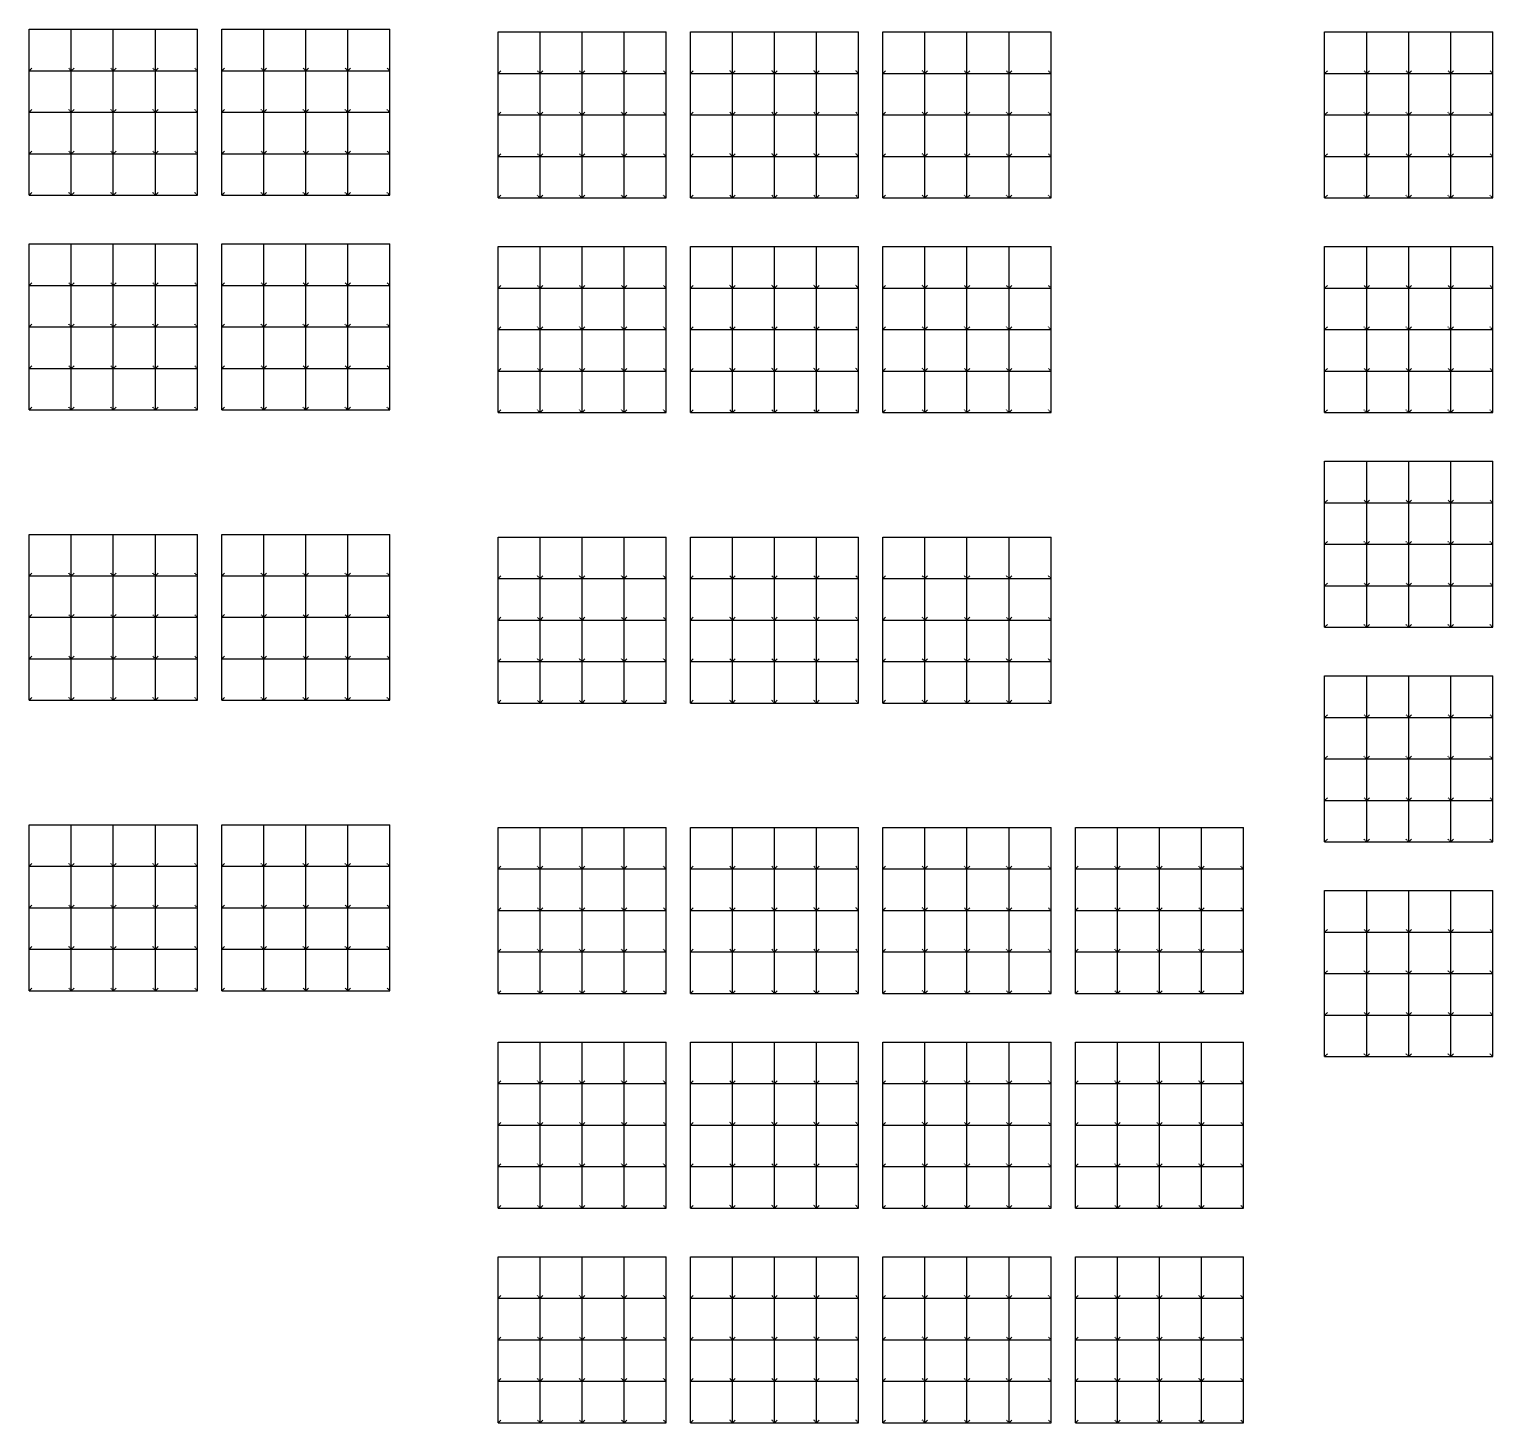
# Model space of a CAD drawing. Header units: inches. Extents: x -2375 to 41574, y 908 to 9099.
# Drawn here: x -2375 to 871, y 908 to 3998 of the extents above; entities that cross this region are included whole.
import ezdxf

# ---------------------------------------------------------------- set-up
doc = ezdxf.new("R2010")
doc.units = ezdxf.units.IN
doc.header["$LTSCALE"] = 12
doc.header["$MEASUREMENT"] = 0
doc.linetypes.add('HIDDEN2', pattern=[0.1875, 0.125, -0.0625])
doc.layers.get('0').update_dxf_attribs({"linetype": 'CONTINUOUS'})
doc.layers.add('S-ANNO-GRID-NONPLOT', color=251, linetype='CONTINUOUS', plot=False)

# ---------------------------------------------------------------- blocks, each defined once
blk = doc.blocks.new('Se_24x36_STARTERS_GRID')
for p, q in [((-372.8, 276), (-279.6, 276)), ((-372.8, 184), (-372.8, 276)), ((-279.6, -92), (-279.6, 276)), ((-279.6, 276), (-186.4, 276)), ((-186.4, -92), (-186.4, 276)), ((-186.4, 276), (-93.2, 276)), ((-93.2, -92), (-93.2, 276)), ((-93.2, 276), (0, 276)), ((0, 184), (0, 276)), ((-372.8, 184), (-366.8, 190)), ((-372.8, 92), (-372.8, 184)), ((-372.8, 184), (-279.6, 184)), ((-279.6, 184), (-273.6, 190)), ((-279.6, 184), (-186.4, 184)), ((-186.4, 184), (-180.4, 190)), ((-186.4, 184), (-93.2, 184)), ((-93.2, 184), (-87.2, 190)), ((-93.2, 184), (0, 184)), ((0, 92), (0, 184)), ((-372.8, 92), (-366.8, 98)), ((-279.6, 92), (-273.6, 98)), ((-186.4, 92), (-180.4, 98)), ((-93.2, 92), (-87.2, 98)), ((-372.8, 0), (-372.8, 92)), ((-372.8, 92), (-279.6, 92)), ((-279.6, 92), (-186.4, 92)), ((-186.4, 92), (-93.2, 92)), ((-93.2, 92), (0, 92)), ((0, 0), (0, 92)), ((-372.8, 0), (-366.8, 6)), ((-279.6, 0), (-273.6, 6)), ((-186.4, 0), (-180.4, 6)), ((-93.2, 0), (-87.2, 6)), ((-372.8, 0), (-279.6, 0)), ((-372.8, -92), (-372.8, 0)), ((-279.6, 0), (-186.4, 0)), ((-186.4, 0), (-93.2, 0)), ((-93.2, 0), (0, 0)), ((0, -92), (0, 0)), ((-372.8, -92), (-366.8, -86)), ((-372.8, -92), (-279.6, -92)), ((-279.6, -92), (-273.6, -86)), ((-279.6, -92), (-186.4, -92)), ((-186.4, -92), (-180.4, -86)), ((-186.4, -92), (-93.2, -92)), ((-93.2, -92), (-87.2, -86)), ((-93.2, -92), (0, -92))]:
    blk.add_line(p, q)
at = {"linetype": 'HIDDEN2'}
for p, q in [((-279.6, 184), (-285.6, 190)), ((-186.4, 184), (-192.4, 190)), ((-93.2, 184), (-99.2, 190)), ((0, 184), (-6, 190)), ((-279.6, 92), (-285.6, 98)), ((-186.4, 92), (-192.4, 98)), ((-93.2, 92), (-99.2, 98)), ((0, 92), (-6, 98)), ((-279.6, 0), (-285.6, 6)), ((-186.4, 0), (-192.4, 6)), ((-93.2, 0), (-99.2, 6)), ((0, 0), (-6, 6)), ((-279.6, -92), (-285.6, -86)), ((-186.4, -92), (-192.4, -86)), ((-93.2, -92), (-99.2, -86)), ((0, -92), (-6, -86))]:
    blk.add_line(p, q, dxfattribs=at)

msp = doc.modelspace()

# ---------------------------------------------------------------- block references
at = {"layer": 'S-ANNO-GRID-NONPLOT'}
for p in [(-2002.4456, 3721.5466), (-1575.6092, 3721.5466), (-962.7728, 3715.5466), (-535.9364, 3715.5466), (-109.1, 3715.5466), (870.5728, 3715.5466), (-2002.4456, 3245.5466), (-1575.6092, 3245.5466), (-962.7728, 3239.5466), (-535.9364, 3239.5466), (-109.1, 3239.5466), (870.5728, 3239.5466), (870.5728, 2763.5466), (-2002.4456, 2601.5466), (-1575.6092, 2601.5466), (-962.7728, 2595.5466), (-535.9364, 2595.5466), (-109.1, 2595.5466), (870.5728, 2287.5466), (-2002.4456, 1957.5466), (-1575.6092, 1957.5466), (-962.7728, 1951.5466), (-535.9364, 1951.5466), (-109.1, 1951.5466), (317.7364, 1951.5466), (870.5728, 1811.5466), (-962.7728, 1475.5466), (-535.9364, 1475.5466), (-109.1, 1475.5466), (317.7364, 1475.5466), (-962.7728, 999.5466), (-535.9364, 999.5466), (-109.1, 999.5466), (317.7364, 999.5466)]:
    msp.add_blockref('Se_24x36_STARTERS_GRID', p, dxfattribs=at)

doc.saveas('drawing.dxf')
